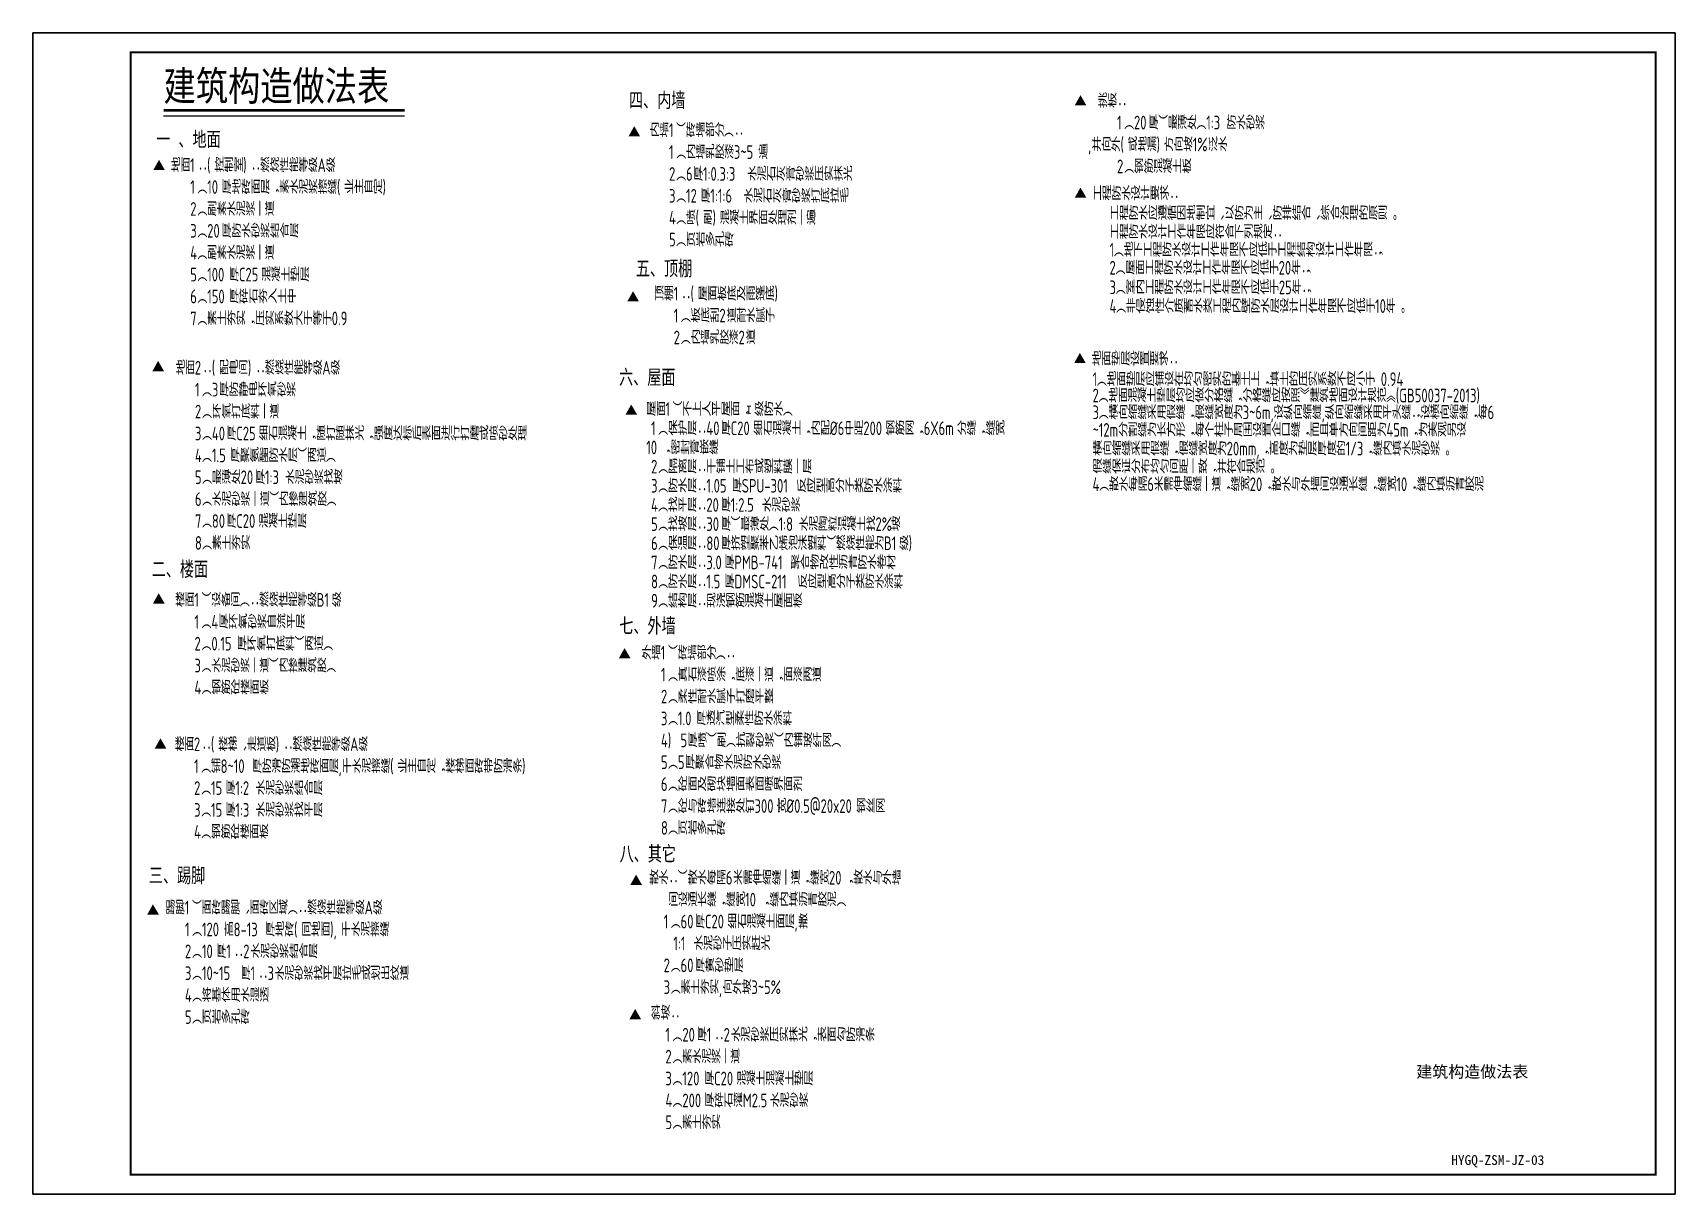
# Model space of a CAD drawing. Header units: millimetres. Extents: x 1742399 to 4898386, y 2481636 to 5226310.
# Drawn here: x 2117283 to 2159283, y 2714384 to 2744084 of the extents above; entities that cross this region are included whole.
import ezdxf

# ---------------------------------------------------------------- set-up
doc = ezdxf.new("R2010")
doc.units = ezdxf.units.MM
doc.header["$LTSCALE"] = 1000
for name, color, linetype in [('PUB_TEXT', 7, 'Continuous'), ('PUB_TITLE', 4, 'Continuous'), ('TEXT', 7, 'Continuous'), ('公用-符号', 3, 'Continuous'), ('图框', 7, 'Continuous')]:
    doc.layers.add(name, color=color, linetype=linetype)
doc.styles.add('-宋体', font='', dxfattribs={"width": 0.8})
doc.styles.add('-黑体', font='', dxfattribs={"width": 0.7})
doc.styles.add('biaotilan', font='', dxfattribs={"width": 0.7})
doc.styles.add('TSSD_Rein', font='TSSDENG', dxfattribs={"width": 0.7, "bigfont": '@1HZTXT'})
doc.styles.add('宋体', font='')
doc.styles.get('-宋体').set_extended_font_data('SimSun')
doc.styles.get('-黑体').set_extended_font_data('SimSun')
doc.styles.get('biaotilan').set_extended_font_data('SimSun')
doc.styles.get('宋体').set_extended_font_data('SimSun')

msp = doc.modelspace()

# ---------------------------------------------------------------- texts
at = {"style": 'TSSD_Rein', "width": 0.7}
for s, p in [('工程防水设计要求：', (2144379.4, 2739802.8, 0)), ('工程防水应遵循因地制宜、以防为主、防排结合、综合治理的原则。', (2144818.3, 2739298.3)), ('工程防水设计工作年限应符合下列规定：', (2144818.3, 2738818.4)), ('1）地下工程防水设计工作年限不应低于工程结构设计工作年限；', (2144818.3, 2738359.7)), ('2）屋面工程防水设计工作年限不应低于20年；', (2144818.3, 2737901.1)), ('3）室内工程防水设计工作年限不应低于25年；', (2144818.3, 2737399.8)), ('4）非侵蚀性介质蓄水类工程内壁防水层设计工作年限不应低于10年。', (2144818.3, 2736919.8)), ('地面垫层设置要求：', (2144364, 2735573.5, 0)), ('屋面', (2132970.3, 2734285.1)), ('1', (2133460.3, 2734285.1)), ('（不上人平屋面，', (2133648.8, 2734285.1)), ('级防水）', (2135732.3, 2734285.1)), ('1', (2133093.8, 2733795.1)), ('）保护层：', (2133282.3, 2733795.1)), ('40', (2134507.3, 2733795.1)), ('厚', (2134884.2, 2733795.1)), ('C20', (2135129.2, 2733795.1)), ('细石混凝土，内配', (2135704, 2733795.1)), ('%%c6', (2137664, 2733795.1)), ('中距', (2138031.5, 2733795.1)), ('200', (2138521.5, 2733795.1)), ('钢筋网，', (2139086.9, 2733795.1)), ('6X6m', (2140066.9, 2733795.1)), ('分缝，缝宽', (2140915, 2733795.1)), ('10', (2132970.3, 2733305.1)), ('，密封膏嵌缝', (2133347.3, 2733305.1)), ('2', (2133093.8, 2732815.1)), ('）隔离层：干铺土工布或塑料膜一层', (2133282.3, 2732815.1)), ('3', (2133093.8, 2732325.1)), ('）防水层：', (2133282.3, 2732325.1)), ('1.05', (2134507.3, 2732325.1)), ('厚', (2135166.9, 2732325.1)), ('SPU-301', (2135411.9, 2732325.1)), ('反应型高分子类防水涂料', (2136815.9, 2732325.1)), ('4', (2133093.8, 2731835.1)), ('）找平层：', (2133282.3, 2731835.1)), ('20', (2134507.3, 2731835.1)), ('厚', (2134884.2, 2731835.1)), ('1:2.5', (2135129.2, 2731835.1)), ('水泥砂浆', (2135930.1, 2731835.1)), ('5', (2133093.8, 2731345.1)), ('）找坡层：', (2133282.3, 2731345.1)), ('30', (2134507.3, 2731345.1)), ('厚（最薄处）', (2134884.2, 2731345.1)), ('1:8', (2136354.2, 2731345.1)), ('水泥陶粒混凝土找', (2136872.5, 2731345.1)), ('2%', (2138832.5, 2731345.1)), ('坡', (2139228.2, 2731345.1)), ('6', (2133093.8, 2730855.1)), ('）保温层：', (2133282.3, 2730855.1)), ('80', (2134507.3, 2730855.1)), ('厚挤塑聚苯乙烯泡沫塑料（燃烧性能为', (2134884.2, 2730855.1)), ('B1', (2139049.2, 2730855.1)), ('级', (2139435.5, 2730855.1)), (')', (2139680.5, 2730855.1)), ('7', (2133093.8, 2730365.1)), ('）防水层：', (2133282.3, 2730365.1)), ('3.0', (2134507.3, 2730365.1)), ('厚', (2134978.4, 2730365.1)), ('PMB-741', (2135223.4, 2730365.1)), ('聚合物改性沥青防水卷材', (2136655.7, 2730365.1)), ('8', (2133093.8, 2729875.1)), ('）防水层：', (2133282.3, 2729875.1)), ('1.5', (2134507.3, 2729875.1)), ('厚', (2134978.4, 2729875.1)), ('DMSC-211', (2135223.4, 2729875.1)), ('反应型高分子类防水涂料', (2136844.2, 2729875.1)), ('9', (2133093.8, 2729385.1)), ('）结构层：现浇钢筋混凝土屋面板', (2133282.3, 2729385.1))]:
    msp.add_text(s, height=350, dxfattribs=at).set_placement(p)
at = {"layer": 'PUB_TEXT', "width": 0.7}
for s, height, style, p in [('四、内墙', 377.64, '-黑体', (2132528.2, 2742176.2, 0)), ('挑板：', 350, 'TSSD_Rein', (2144516.2, 2742174, 0)), ('内墙', 350, 'TSSD_Rein', (2133059.4, 2741420.4, 0)), ('1', 350, 'TSSD_Rein', (2133549.4, 2741420.4, 0)), ('（砖墙部分）：', 350, 'TSSD_Rein', (2133737.8, 2741420.4, 0)), ('1', 350, 'TSSD_Rein', (2145010.1, 2741614, 0)), ('20', 350, 'TSSD_Rein', (2145443.6, 2741614, 0)), ('厚（最薄处）', 350, 'TSSD_Rein', (2145820.5, 2741614, 0)), ('1:3', 350, 'TSSD_Rein', (2147290.5, 2741614, 0)), ('防水砂浆', 350, 'TSSD_Rein', (2147808.7, 2741614, 0)), ('一', 377.6, '-黑体', (2120438.6, 2741178, 0)), ('、地面', 377.64, '-黑体', (2121005.7, 2741178, 0)), ('并向外', 350, 'TSSD_Rein', (2144363.5, 2741054, 0)), ('(', 350, 'TSSD_Rein', (2145098.5, 2741054, 0)), ('）', 350, 'TSSD_Rein', (2145198.6, 2741614, 0)), ('或地漏', 350, 'TSSD_Rein', (2145287, 2741054, 0)), (')', 350, 'TSSD_Rein', (2146022, 2741054, 0)), ('方向坡', 350, 'TSSD_Rein', (2146210.5, 2741054, 0)), ('1%', 350, 'TSSD_Rein', (2146945.5, 2741054, 0)), ('泛水', 350, 'TSSD_Rein', (2147341.2, 2741054, 0)), ('1', 350, 'TSSD_Rein', (2133553.2, 2740860.4, 0)), ('）内墙乳胶漆', 350, 'TSSD_Rein', (2133741.7, 2740860.4, 0)), ('3~5', 350, 'TSSD_Rein', (2135211.7, 2740860.4, 0)), ('遍', 350, 'TSSD_Rein', (2135833.6, 2740860.4, 0)), (',', 350, 'TSSD_Rein', (2144269.3, 2741054, 0)), ('地面', 350, 'TSSD_Rein', (2120814.7, 2740525.3, 0)), ('1', 350, 'TSSD_Rein', (2121304.7, 2740525.3, 0)), ('：', 350, 'TSSD_Rein', (2121493.2, 2740525.3, 0)), ('(', 350, 'TSSD_Rein', (2121738.2, 2740525.3, 0)), ('控制室', 350, 'TSSD_Rein', (2121926.7, 2740525.3, 0)), (')', 350, 'TSSD_Rein', (2122661.7, 2740525.3, 0)), ('：燃烧性能等级', 350, 'TSSD_Rein', (2122850.1, 2740525.3, 0)), ('A', 350, 'TSSD_Rein', (2124565.1, 2740525.3, 0)), ('级', 350, 'TSSD_Rein', (2124772.4, 2740525.3, 0)), ('2', 350, 'TSSD_Rein', (2133553.2, 2740300.4, 0)), ('6', 350, 'TSSD_Rein', (2133986.7, 2740300.4, 0)), ('厚', 350, 'TSSD_Rein', (2134175.2, 2740300.4, 0)), ('1:0.3:3', 350, 'TSSD_Rein', (2134420.2, 2740300.4, 0)), ('水泥石灰膏砂浆压实抹光', 350, 'TSSD_Rein', (2135550.9, 2740300.4, 0)), ('2', 350, 'TSSD_Rein', (2145010.1, 2740494, 0)), ('）钢筋混凝土板', 350, 'TSSD_Rein', (2145198.6, 2740494, 0)), ('1', 350, 'TSSD_Rein', (2121308.6, 2739965.3, 0)), ('10', 350, 'TSSD_Rein', (2121742.1, 2739965.3, 0)), ('厚地砖面层，素水泥浆擦缝', 350, 'TSSD_Rein', (2122119, 2739965.3, 0)), ('(', 350, 'TSSD_Rein', (2125059, 2739965.3, 0)), ('业主自定', 350, 'TSSD_Rein', (2125247.4, 2739965.3, 0)), (')', 350, 'TSSD_Rein', (2126227.4, 2739965.3, 0)), ('3', 350, 'TSSD_Rein', (2133553.2, 2739740.4, 0)), ('）', 350, 'TSSD_Rein', (2133741.7, 2740300.4, 0)), ('12', 350, 'TSSD_Rein', (2133986.7, 2739740.4, 0)), ('厚', 350, 'TSSD_Rein', (2134363.6, 2739740.4, 0)), ('1:1:6', 350, 'TSSD_Rein', (2134608.6, 2739740.4, 0)), ('水泥石灰膏砂浆打底拉毛', 350, 'TSSD_Rein', (2135456.7, 2739740.4, 0)), ('2', 350, 'TSSD_Rein', (2121308.6, 2739405.3, 0)), ('）', 350, 'TSSD_Rein', (2121497.1, 2739965.3, 0)), ('）刷素水泥浆一道', 350, 'TSSD_Rein', (2121497.1, 2739405.3, 0)), ('）', 350, 'TSSD_Rein', (2133741.7, 2739740.4, 0)), ('4', 350, 'TSSD_Rein', (2133553.2, 2739180.4, 0)), ('）喷', 350, 'TSSD_Rein', (2133741.7, 2739180.4, 0)), ('(', 350, 'TSSD_Rein', (2134231.7, 2739180.4, 0)), ('刷', 350, 'TSSD_Rein', (2134420.2, 2739180.4, 0)), (')', 350, 'TSSD_Rein', (2134665.2, 2739180.4, 0)), ('混凝土界面处理剂一遍', 350, 'TSSD_Rein', (2134853.6, 2739180.4, 0)), ('3', 350, 'TSSD_Rein', (2121308.6, 2738845.3, 0)), ('）', 350, 'TSSD_Rein', (2121497.1, 2738845.3, 0)), ('20', 350, 'TSSD_Rein', (2121742.1, 2738845.3, 0)), ('厚防水砂浆结合层', 350, 'TSSD_Rein', (2122119, 2738845.3, 0)), ('5', 350, 'TSSD_Rein', (2133553.2, 2738620.4, 0)), ('）页岩多孔砖', 350, 'TSSD_Rein', (2133741.7, 2738620.4, 0)), ('4', 350, 'TSSD_Rein', (2121308.6, 2738285.3, 0)), ('）刷素水泥浆一道', 350, 'TSSD_Rein', (2121497.1, 2738285.3, 0)), ('5', 350, 'TSSD_Rein', (2121308.6, 2737725.3, 0)), ('100', 350, 'TSSD_Rein', (2121742.1, 2737725.3, 0)), ('厚', 350, 'TSSD_Rein', (2122307.4, 2737725.3, 0)), ('C25', 350, 'TSSD_Rein', (2122552.4, 2737725.3, 0)), ('混凝土垫层', 350, 'TSSD_Rein', (2123127.2, 2737725.3, 0)), ('五、顶棚', 377.64, '-黑体', (2132703.8, 2737872.3, 18110)), ('）', 350, 'TSSD_Rein', (2121497.1, 2737725.3, 0)), ('顶棚', 350, 'TSSD_Rein', (2133178.7, 2737237.8, 18110)), ('1', 350, 'TSSD_Rein', (2133668.7, 2737237.8, 18110)), ('(', 350, 'TSSD_Rein', (2134102.2, 2737237.8, 18110)), ('屋面板底及雨篷底', 350, 'TSSD_Rein', (2134290.6, 2737237.8, 18110)), (')', 350, 'TSSD_Rein', (2136250.6, 2737237.8, 18110)), ('6', 350, 'TSSD_Rein', (2121308.6, 2737165.3, 0)), ('）', 350, 'TSSD_Rein', (2121497.1, 2737165.3, 0)), ('150', 350, 'TSSD_Rein', (2121742.1, 2737165.3, 0)), ('厚碎石夯入土中', 350, 'TSSD_Rein', (2122307.4, 2737165.3, 0)), ('：', 350, 'TSSD_Rein', (2133857.2, 2737237.8, 18110)), ('7', 350, 'TSSD_Rein', (2121308.6, 2736605.3, 0)), ('）素土夯实，压实系数大于等于', 350, 'TSSD_Rein', (2121497.1, 2736605.3, 0)), ('0.9', 350, 'TSSD_Rein', (2124927.1, 2736605.3, 0)), ('1', 350, 'TSSD_Rein', (2133672.6, 2736677.8, 18110)), ('）板底刮', 350, 'TSSD_Rein', (2133861, 2736677.8, 18110)), ('2', 350, 'TSSD_Rein', (2134841, 2736677.8, 18110)), ('道耐水腻子', 350, 'TSSD_Rein', (2135029.5, 2736677.8, 18110)), ('2', 350, 'TSSD_Rein', (2133672.6, 2736117.8, 18110)), ('）内墙乳胶漆', 350, 'TSSD_Rein', (2133861, 2736117.8, 18110)), ('2', 350, 'TSSD_Rein', (2135331, 2736117.8, 18110)), ('道', 350, 'TSSD_Rein', (2135519.5, 2736117.8, 18110)), ('地面', 350, 'TSSD_Rein', (2120935, 2735343.2, 0)), ('2', 350, 'TSSD_Rein', (2121425, 2735343.2, 0)), ('：', 350, 'TSSD_Rein', (2121613.5, 2735343.2, 0)), ('(', 350, 'TSSD_Rein', (2121858.5, 2735343.2, 0)), ('配电间', 350, 'TSSD_Rein', (2122047, 2735343.2, 0)), (')', 350, 'TSSD_Rein', (2122782, 2735343.2, 0)), ('：燃烧性能等级', 350, 'TSSD_Rein', (2122970.4, 2735343.2, 0)), ('A', 350, 'TSSD_Rein', (2124685.4, 2735343.2, 0)), ('级', 350, 'TSSD_Rein', (2124892.7, 2735343.2, 0)), ('六、屋面', 377.64, '-黑体', (2132275, 2735093.2, 18110)), ('1', 350, 'TSSD_Rein', (2121428.9, 2734783.2, 0)), ('3', 350, 'TSSD_Rein', (2121862.4, 2734783.2, 0)), ('厚防静电环氧砂浆', 350, 'TSSD_Rein', (2122050.8, 2734783.2, 0)), ('）', 350, 'TSSD_Rein', (2121617.4, 2734783.2, 0)), ('2', 350, 'TSSD_Rein', (2121428.9, 2734223.2, 0)), ('）环氧打底料一道', 350, 'TSSD_Rein', (2121617.4, 2734223.2, 0)), ('3', 350, 'TSSD_Rein', (2121428.9, 2733663.2, 0)), ('40', 350, 'TSSD_Rein', (2121862.4, 2733663.2, 0)), ('厚', 350, 'TSSD_Rein', (2122239.3, 2733663.2, 0)), ('C25', 350, 'TSSD_Rein', (2122484.3, 2733663.2, 0)), ('细石混凝土，随打随抹光，强度达标后表面进行打磨或喷砂处理', 350, 'TSSD_Rein', (2123059.1, 2733663.2, 0)), ('4', 350, 'TSSD_Rein', (2121428.9, 2733103.2, 0)), ('）', 350, 'TSSD_Rein', (2121617.4, 2733663.2, 0)), ('1.5', 350, 'TSSD_Rein', (2121862.4, 2733103.2, 0)), ('厚聚氨酯防水层（两道）', 350, 'TSSD_Rein', (2122333.5, 2733103.2, 0)), ('）', 350, 'TSSD_Rein', (2121617.4, 2733103.2, 0)), ('5', 350, 'TSSD_Rein', (2121428.9, 2732543.2, 0)), ('）最薄处', 350, 'TSSD_Rein', (2121617.4, 2732543.2, 0)), ('20', 350, 'TSSD_Rein', (2122597.4, 2732543.2, 0)), ('厚', 350, 'TSSD_Rein', (2122974.3, 2732543.2, 0)), ('1:3', 350, 'TSSD_Rein', (2123219.3, 2732543.2, 0)), ('水泥砂浆找坡', 350, 'TSSD_Rein', (2123737.6, 2732543.2, 0)), ('6', 350, 'TSSD_Rein', (2121428.9, 2731983.2, 0)), ('）水泥砂浆一道（内掺建筑胶）', 350, 'TSSD_Rein', (2121617.4, 2731983.2, 0)), ('7', 350, 'TSSD_Rein', (2121428.9, 2731423.2, 0)), ('80', 350, 'TSSD_Rein', (2121862.4, 2731423.2, 0)), ('厚', 350, 'TSSD_Rein', (2122239.3, 2731423.2, 0)), ('C20', 350, 'TSSD_Rein', (2122484.3, 2731423.2, 0)), ('混凝土垫层', 350, 'TSSD_Rein', (2123059.1, 2731423.2, 0)), ('）', 350, 'TSSD_Rein', (2121617.4, 2731423.2, 0)), ('8', 350, 'TSSD_Rein', (2121428.9, 2730863.2, 0)), ('）素土夯实', 350, 'TSSD_Rein', (2121617.4, 2730863.2, 0)), ('二、楼面', 377.64, '-黑体', (2120322.6, 2730183.8, -18110)), ('楼面', 350, 'TSSD_Rein', (2120922.2, 2729406.8, -18110)), ('1', 350, 'TSSD_Rein', (2121412.2, 2729406.8, -18110)), ('（设备间）：燃烧性能等级', 350, 'TSSD_Rein', (2121600.7, 2729406.8, -18110)), ('B1', 350, 'TSSD_Rein', (2124540.7, 2729406.8, -18110)), ('级', 350, 'TSSD_Rein', (2124927.1, 2729406.8, -18110)), ('1', 350, 'TSSD_Rein', (2121416.1, 2728846.8, -18110)), ('4', 350, 'TSSD_Rein', (2121849.6, 2728846.8, -18110)), ('厚环氧砂浆自流平层', 350, 'TSSD_Rein', (2122038, 2728846.8, -18110)), ('七、外墙', 377.64, '-黑体', (2132280.9, 2728736.1, -18110)), ('）', 350, 'TSSD_Rein', (2121604.6, 2728846.8, -18110)), ('2', 350, 'TSSD_Rein', (2121416.1, 2728286.8, -18110)), ('）', 350, 'TSSD_Rein', (2121604.6, 2728286.8, -18110)), ('0.15', 350, 'TSSD_Rein', (2121849.6, 2728286.8, -18110)), ('厚环氧打底料（两道）', 350, 'TSSD_Rein', (2122509.2, 2728286.8, -18110)), ('外墙', 350, 'TSSD_Rein', (2132852.4, 2728054.3, -18110)), ('1', 350, 'TSSD_Rein', (2133342.4, 2728054.3, -18110)), ('（砖墙部分）：', 350, 'TSSD_Rein', (2133530.8, 2728054.3, -18110)), ('3', 350, 'TSSD_Rein', (2121416.1, 2727726.8, -18110)), ('）水泥砂浆一道（内掺建筑胶）', 350, 'TSSD_Rein', (2121604.6, 2727726.8, -18110)), ('4', 350, 'TSSD_Rein', (2121416.1, 2727166.8, -18110)), ('）钢筋砼楼面板', 350, 'TSSD_Rein', (2121604.6, 2727166.8, -18110)), ('1', 350, 'TSSD_Rein', (2133346.2, 2727494.3, -18110)), ('）真石漆喷涂，底漆一道，面漆两道', 350, 'TSSD_Rein', (2133534.7, 2727494.3, -18110)), ('2', 350, 'TSSD_Rein', (2133346.2, 2726934.3, -18110)), ('）柔性耐水腻子打磨平整', 350, 'TSSD_Rein', (2133534.7, 2726934.3, -18110)), ('3', 350, 'TSSD_Rein', (2133346.2, 2726374.3, -18110)), ('1.0', 350, 'TSSD_Rein', (2133779.7, 2726374.3, -18110)), ('厚透汽型柔性防水涂料', 350, 'TSSD_Rein', (2134250.9, 2726374.3, -18110)), ('）', 350, 'TSSD_Rein', (2133534.7, 2726374.3, -18110)), ('楼面', 350, 'TSSD_Rein', (2120913, 2725714.4, 0)), ('2', 350, 'TSSD_Rein', (2121403, 2725714.4, 0)), ('：', 350, 'TSSD_Rein', (2121591.5, 2725714.4, 0)), ('(', 350, 'TSSD_Rein', (2121836.5, 2725714.4, 0)), ('楼梯、走道板', 350, 'TSSD_Rein', (2122024.9, 2725714.4, 0)), (')', 350, 'TSSD_Rein', (2123494.9, 2725714.4, 0)), ('：燃烧性能等级', 350, 'TSSD_Rein', (2123683.4, 2725714.4, 0)), ('A', 350, 'TSSD_Rein', (2125398.4, 2725714.4, 0)), ('级', 350, 'TSSD_Rein', (2125605.7, 2725714.4, 0)), ('4)', 350, 'TSSD_Rein', (2133346.2, 2725814.3, -18110)), ('5', 350, 'TSSD_Rein', (2133846.6, 2725814.3, -18110)), ('厚喷（刷）抗裂砂浆（内铺玻纤网）', 350, 'TSSD_Rein', (2134035.1, 2725814.3, -18110)), ('1', 350, 'TSSD_Rein', (2121406.9, 2725154.4, 0)), ('）铺', 350, 'TSSD_Rein', (2121595.3, 2725154.4, 0)), ('8~10', 350, 'TSSD_Rein', (2122085.3, 2725154.4, 0)), ('厚防滑防潮地砖面层', 350, 'TSSD_Rein', (2122895.7, 2725154.4, 0)), ('干水泥擦缝', 350, 'TSSD_Rein', (2125195, 2725154.4, 0)), ('(', 350, 'TSSD_Rein', (2126420, 2725154.4, 0)), ('业主自定，楼梯面砖带防滑条', 350, 'TSSD_Rein', (2126608.4, 2725154.4, 0)), (')', 350, 'TSSD_Rein', (2129793.4, 2725154.4, 0)), ('5', 350, 'TSSD_Rein', (2133346.2, 2725254.3, -18110)), ('5', 350, 'TSSD_Rein', (2133779.7, 2725254.3, -18110)), ('厚聚合物水泥防水砂浆', 350, 'TSSD_Rein', (2133968.2, 2725254.3, -18110)), ('厚', 350, 'TSSD_Rein', (2122217.3, 2724594.4, 0)), ('水泥砂浆结合层', 350, 'TSSD_Rein', (2122980.5, 2724594.4, 0)), (',', 350, 'TSSD_Rein', (2125100.7, 2725154.4, 0)), ('6', 350, 'TSSD_Rein', (2133346.2, 2724694.3, -18110)), ('）', 350, 'TSSD_Rein', (2133534.7, 2725254.3, -18110)), ('）砼面及砌块墙面表面喷界面剂', 350, 'TSSD_Rein', (2133534.7, 2724694.3, -18110)), ('2', 350, 'TSSD_Rein', (2121406.9, 2724594.4, 0)), ('）', 350, 'TSSD_Rein', (2121595.3, 2724594.4, 0)), ('15', 350, 'TSSD_Rein', (2121840.3, 2724594.4, 0)), ('1:2', 350, 'TSSD_Rein', (2122462.3, 2724594.4, 0)), ('3', 350, 'TSSD_Rein', (2121406.9, 2724034.4, 0)), ('）', 350, 'TSSD_Rein', (2121595.3, 2724034.4, 0)), ('15', 350, 'TSSD_Rein', (2121840.3, 2724034.4, 0)), ('厚', 350, 'TSSD_Rein', (2122217.3, 2724034.4, 0)), ('1:3', 350, 'TSSD_Rein', (2122462.3, 2724034.4, 0)), ('水泥砂浆找平层', 350, 'TSSD_Rein', (2122980.5, 2724034.4, 0)), ('7', 350, 'TSSD_Rein', (2133346.2, 2724134.3, -18110)), ('）砼与砖墙连接处钉', 350, 'TSSD_Rein', (2133534.7, 2724134.3, -18110)), ('300', 350, 'TSSD_Rein', (2135739.7, 2724134.3, -18110)), ('宽', 350, 'TSSD_Rein', (2136305.1, 2724134.3, -18110)), ('%%c0.5@20x20', 350, 'TSSD_Rein', (2136550.1, 2724134.3, -18110)), ('钢丝网', 350, 'TSSD_Rein', (2138340.5, 2724134.3, -18110)), ('4', 350, 'TSSD_Rein', (2121406.9, 2723474.4, 0)), ('）钢筋砼楼面板', 350, 'TSSD_Rein', (2121595.3, 2723474.4, 0)), ('8', 350, 'TSSD_Rein', (2133346.2, 2723574.3, -18110)), ('）页岩多孔砖', 350, 'TSSD_Rein', (2133534.7, 2723574.3, -18110)), ('八、其它', 377.64, '-黑体', (2132288.5, 2722903, 18110)), ('三、踢脚', 377.64, '-黑体', (2120251.1, 2722350.4, 0)), ('散水：（散水每隔', 350, 'TSSD_Rein', (2133045, 2722300.6, 18110)), ('6', 350, 'TSSD_Rein', (2135005, 2722300.6, 18110)), ('米需伸缩缝一道，缝宽', 350, 'TSSD_Rein', (2135193.4, 2722300.6, 18110)), ('20', 350, 'TSSD_Rein', (2137643.4, 2722300.6, 18110)), ('，散水与外墙', 350, 'TSSD_Rein', (2138020.4, 2722300.6, 18110)), ('间设通长缝，缝宽', 350, 'TSSD_Rein', (2133538.8, 2721740.6, 18110)), ('10', 350, 'TSSD_Rein', (2135498.8, 2721740.6, 18110)), ('，缝内填沥青胶泥）', 350, 'TSSD_Rein', (2135875.8, 2721740.6, 18110)), ('踢脚', 350, 'TSSD_Rein', (2120679.6, 2721538, 0)), ('1', 350, 'TSSD_Rein', (2121169.6, 2721538, 0)), ('（面砖踢脚、面砖区域）：燃烧性能等级', 350, 'TSSD_Rein', (2121358.1, 2721538, 0)), ('A', 350, 'TSSD_Rein', (2125768.1, 2721538, 0)), ('级', 350, 'TSSD_Rein', (2125975.4, 2721538, 0)), ('1', 350, 'TSSD_Rein', (2121173.5, 2720978, 0)), ('120', 350, 'TSSD_Rein', (2121607, 2720978, 0)), ('高', 350, 'TSSD_Rein', (2122172.3, 2720978, 0)), ('8-13', 350, 'TSSD_Rein', (2122417.3, 2720978, 0)), ('厚地砖', 350, 'TSSD_Rein', (2123227.7, 2720978, 0)), ('(', 350, 'TSSD_Rein', (2123962.7, 2720978, 0)), ('同地面', 350, 'TSSD_Rein', (2124151.2, 2720978, 0)), ('),', 350, 'TSSD_Rein', (2124886.2, 2720978, 0)), ('干水泥擦缝', 350, 'TSSD_Rein', (2125168.9, 2720978, 0)), ('1', 350, 'TSSD_Rein', (2133415.4, 2721180.6, 18110)), ('）', 350, 'TSSD_Rein', (2133603.8, 2721180.6, 18110)), ('60', 350, 'TSSD_Rein', (2133848.8, 2721180.6, 18110)), ('厚', 350, 'TSSD_Rein', (2134225.7, 2721180.6, 18110)), ('C20', 350, 'TSSD_Rein', (2134470.7, 2721180.6, 18110)), ('细石混凝土面层', 350, 'TSSD_Rein', (2135045.6, 2721180.6, 18110)), (',', 350, 'TSSD_Rein', (2136760.6, 2721180.6, 18110)), ('撒', 350, 'TSSD_Rein', (2136854.8, 2721180.6, 18110)), ('2', 350, 'TSSD_Rein', (2121173.5, 2720418, 0)), ('）', 350, 'TSSD_Rein', (2121362, 2720978, 0)), ('10', 350, 'TSSD_Rein', (2121607, 2720418, 0)), ('厚', 350, 'TSSD_Rein', (2121983.9, 2720418, 0)), ('1', 350, 'TSSD_Rein', (2122228.9, 2720418, 0)), ('2', 350, 'TSSD_Rein', (2122662.3, 2720418, 0)), ('水泥砂浆结合层', 350, 'TSSD_Rein', (2122850.8, 2720418, 0)), ('1:1', 350, 'TSSD_Rein', (2133662.3, 2720620.6, 18110)), ('水泥砂子压实赶光', 350, 'TSSD_Rein', (2134180.6, 2720620.6, 18110)), ('）', 350, 'TSSD_Rein', (2121362, 2720418, 0)), ('：', 350, 'TSSD_Rein', (2122417.3, 2720418, 0)), ('2', 350, 'TSSD_Rein', (2133415.4, 2720060.6, 18110)), ('60', 350, 'TSSD_Rein', (2133848.8, 2720060.6, 18110)), ('厚黄砂垫层', 350, 'TSSD_Rein', (2134225.7, 2720060.6, 18110)), ('3', 350, 'TSSD_Rein', (2121173.5, 2719858, 0)), ('）', 350, 'TSSD_Rein', (2121362, 2719858, 0)), ('10~15', 350, 'TSSD_Rein', (2121607, 2719858, 0)), ('厚', 350, 'TSSD_Rein', (2122605.8, 2719858, 0)), ('1', 350, 'TSSD_Rein', (2122850.8, 2719858, 0)), ('：', 350, 'TSSD_Rein', (2123039.3, 2719858, 0)), ('3', 350, 'TSSD_Rein', (2123284.3, 2719858, 0)), ('水泥砂浆找平层拉毛或划出纹道', 350, 'TSSD_Rein', (2123472.7, 2719858, 0)), ('）', 350, 'TSSD_Rein', (2133603.8, 2720060.6, 18110)), ('4', 350, 'TSSD_Rein', (2121173.5, 2719298, 0)), ('）将基体用水湿透', 350, 'TSSD_Rein', (2121362, 2719298, 0)), ('3', 350, 'TSSD_Rein', (2133415.4, 2719500.6, 18110)), ('）素土夯实', 350, 'TSSD_Rein', (2133603.8, 2719500.6, 18110)), (',', 350, 'TSSD_Rein', (2134828.8, 2719500.6, 18110)), ('向外坡', 350, 'TSSD_Rein', (2134923.1, 2719500.6, 18110)), ('3~5%', 350, 'TSSD_Rein', (2135658.1, 2719500.6, 18110)), ('5', 350, 'TSSD_Rein', (2121173.5, 2718738, 0)), ('）页岩多孔砖', 350, 'TSSD_Rein', (2121362, 2718738, 0)), ('斜坡：', 350, 'TSSD_Rein', (2133089.8, 2718846, 0)), ('厚', 350, 'TSSD_Rein', (2134270.6, 2718286, 0)), ('水泥砂浆压实抹光，表面勾防滑条', 350, 'TSSD_Rein', (2135137.5, 2718286, 0)), ('1', 350, 'TSSD_Rein', (2133460.2, 2718286, 0)), ('）', 350, 'TSSD_Rein', (2133648.7, 2718286, 0)), ('20', 350, 'TSSD_Rein', (2133893.7, 2718286, 0)), ('1', 350, 'TSSD_Rein', (2134515.6, 2718286, 0)), ('：', 350, 'TSSD_Rein', (2134704.1, 2718286, 0)), ('2', 350, 'TSSD_Rein', (2134949.1, 2718286, 0)), ('2', 350, 'TSSD_Rein', (2133460.2, 2717726, 0)), ('）素水泥浆一道', 350, 'TSSD_Rein', (2133648.7, 2717726, 0)), ('3', 350, 'TSSD_Rein', (2133460.2, 2717166, 0)), ('120', 350, 'TSSD_Rein', (2133893.7, 2717166, 0)), ('厚', 350, 'TSSD_Rein', (2134459.1, 2717166, 0)), ('C20', 350, 'TSSD_Rein', (2134704.1, 2717166, 0)), ('混凝土混凝土垫层', 350, 'TSSD_Rein', (2135278.9, 2717166, 0)), ('）', 350, 'TSSD_Rein', (2133648.7, 2717166, 0)), ('厚碎石灌', 350, 'TSSD_Rein', (2134459.1, 2716606, 0)), ('水泥砂浆', 350, 'TSSD_Rein', (2136136.4, 2716606, 0)), ('4', 350, 'TSSD_Rein', (2133460.2, 2716606, 0)), ('）', 350, 'TSSD_Rein', (2133648.7, 2716606, 0)), ('200', 350, 'TSSD_Rein', (2133893.7, 2716606, 0)), ('M2.5', 350, 'TSSD_Rein', (2135439.1, 2716606, 0)), ('5', 350, 'TSSD_Rein', (2133460.2, 2716046, 0)), ('）素土夯实', 350, 'TSSD_Rein', (2133648.7, 2716046, 0))]:
    msp.add_text(s, height=height, dxfattribs=dict(at, style=style)).set_placement(p)
at = {"layer": 'PUB_TEXT', "color": 4, "style": '宋体'}
msp.add_text('I', height=205.6, dxfattribs=at).set_placement((2135524.8, 2734343.6, 0))
at = {"layer": 'TEXT', "style": 'TSSD_Rein', "width": 0.7}
for s, p in [('1）地面垫层应铺设在均匀密实的基土上，填土的压实系数不应小于 0.94', (2144383.8, 2735051.3, 0)), ('2）地面混凝土垫层均应做分格缝，分格缝应按照《建筑地面设计规范》(GB50037-2013)', (2144383.8, 2734634.8, 0)), ('3）横向缩缝采用假缝，假缝宽度为3~6m,设纵向缩缝,纵向缩缝采用平头缝；设横向缩缝，每6', (2144383.8, 2734203, 0)), ('~12m分割缝为长方形，每个柱子周围设置企口缝，而且单方向间距为45m，为美观另设', (2144383.8, 2733754.2, 0)), ('横向缩缝采用假缝，假缝宽度为20mm,，高度为垫层厚度的1/3，缝内填水泥砂浆。', (2144383.8, 2733276.7, 0)), ('假缝保证分布均匀间距一致，并符合规范。', (2144383.8, 2732815, 0)), ('4）散水每隔6米需伸缩缝一道，缝宽20，散水与外墙间设通长缝，缝宽10，缝内填沥青胶泥', (2144383.8, 2732364.5, 0))]:
    msp.add_text(s, height=350, dxfattribs=at).set_placement(p)
at = {"layer": '公用-符号', "color": 7, "style": '-宋体', "width": 0.8}
msp.add_text('建筑构造做法表', height=755.27, dxfattribs=at).set_placement((2120626.9, 2742349.1))
at = {"layer": '图框', "style": 'biaotilan'}
for s, height, p in [('建筑构造做法表', 300, (2152661.9, 2717364.6)), ('HYGQ-ZSM-JZ-03', 250, (2153557.2, 2715131.4))]:
    msp.add_text(s, height=height, dxfattribs=at).set_placement(p)

# ---------------------------------------------------------------- blocks, each defined once
blk = doc.blocks.new('HAYJZ A3')
blk.add_lwpolyline([(4975, -403417), (46975, -403417), (46975, -433117), (4975, -433117), (4975, -403417)])
at = {"const_width": 50}
blk.add_lwpolyline([(7475, -403917), (46475, -403917), (46475, -432617), (7475, -432617), (7475, -403917)], dxfattribs=at)
at = {"layer": 'PUB_TITLE'}
blk.add_lwpolyline([(4975, -433117), (46975, -433117), (46975, -403417), (4975, -403417)], close=True, dxfattribs=at)

# ---------------------------------------------------------------- linework, layer by layer
for points in [[(2143928.6, 2739866.1), (2144074.9, 2740128.8), (2144226.6, 2739866.1)], [(2143913.2, 2735636.8), (2144059.5, 2735899.5), (2144211.2, 2735636.8)]]:
    msp.add_solid(points)
at = {"layer": 'PUB_TITLE'}
msp.add_lwpolyline([(2117283.1, 2714383.9), (2159283.1, 2714383.9), (2159283.1, 2744083.9), (2117283.1, 2744083.9)], close=True, dxfattribs=at)
at = {"layer": 'TEXT'}
for points in [[(2143928.6, 2742228, 0), (2144074.9, 2742490.6, 0), (2144226.6, 2742228, 0)], [(2132516.7, 2741434.7, 0), (2132663.1, 2741697.4, 0), (2132814.7, 2741434.7, 0)], [(2120363.3, 2740573.2, 0), (2120509.7, 2740835.9, 0), (2120661.4, 2740573.2, 0)], [(2132485.7, 2737214.8, 18110), (2132632.1, 2737477.5, 18110), (2132783.7, 2737214.8, 18110)], [(2120340.5, 2735430.8, 0), (2120486.9, 2735693.5, 0), (2120638.5, 2735430.8, 0)], [(2132439.4, 2734317.8, 0), (2132585.7, 2734580.4, 0), (2132737.4, 2734317.8, 0)], [(2120355.8, 2729489.2, 0), (2120502.1, 2729751.9, 0), (2120653.8, 2729489.2, 0)], [(2132270, 2728087.2, -18110), (2132416.4, 2728349.9, -18110), (2132568, 2728087.2, -18110)], [(2120399.8, 2725778.2, 0), (2120546.1, 2726040.9, 0), (2120697.8, 2725778.2, 0)], [(2132563.4, 2722293.9, 18110), (2132709.7, 2722556.6, 18110), (2132861.4, 2722293.9, 18110)], [(2120208.1, 2721534.2, 0), (2120354.4, 2721796.9, 0), (2120506.1, 2721534.2, 0)], [(2132540.4, 2718857.7, 18110), (2132686.8, 2719120.4, 18110), (2132838.4, 2718857.7, 18110)]]:
    msp.add_solid(points, dxfattribs=at)
at = {"layer": '公用-符号', "const_width": 70}
msp.add_lwpolyline([(2120626.9, 2742099.4), (2126791.5, 2742099.4)], dxfattribs=at)
at = {"layer": '公用-符号'}
msp.add_lwpolyline([(2120626.9, 2741959.4), (2126791.5, 2741959.4)], dxfattribs=at)

# ---------------------------------------------------------------- block references
msp.add_blockref('HAYJZ A3', (2112308.5, 3147500.7))

msp.set_redraw_order([(e.dxf.handle, doc.entitydb.next_handle()) for e in msp.query("TEXT MTEXT ATTDEF DIMENSION ARC_DIMENSION")])  # texts and dimensions are drawn at this point

doc.saveas('drawing.dxf')
